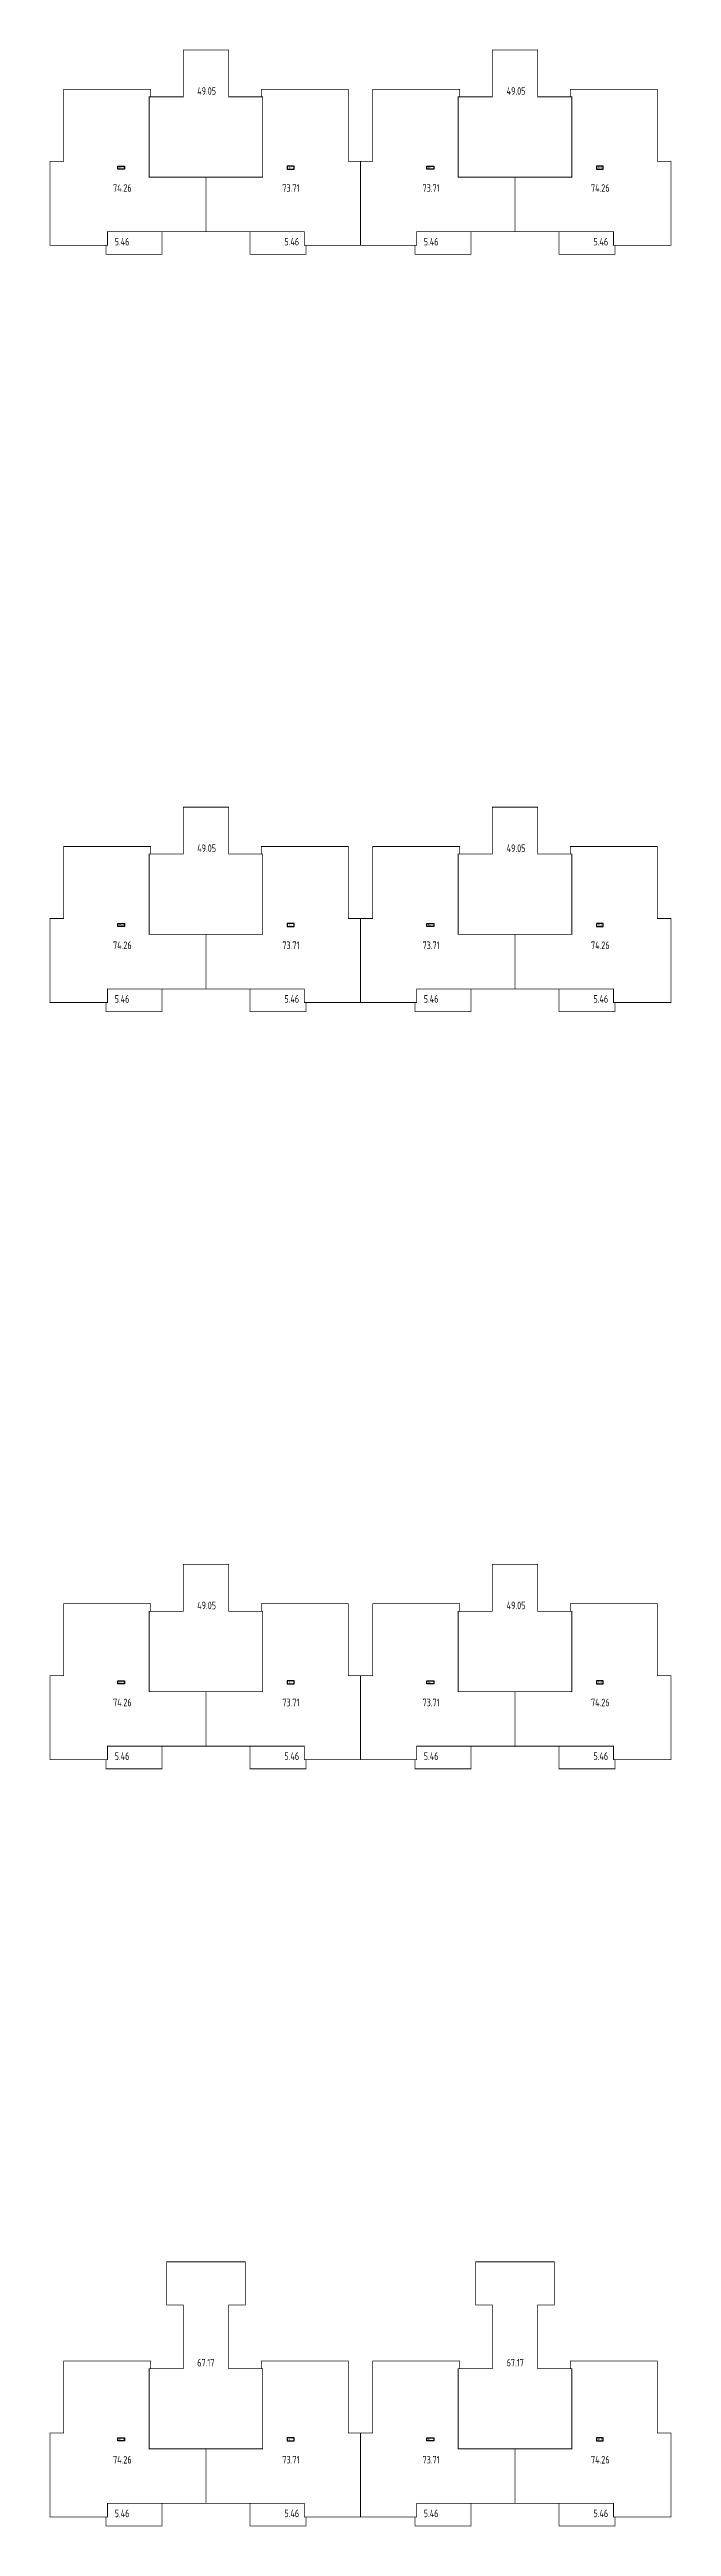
# Model space of a CAD drawing. Extents: x -624355 to 2378000, y 0 to 1700000.
# Drawn here: x 282120 to 323170, y 685000 to 848550 of the extents above; entities that cross this region are included whole.
import ezdxf

# ---------------------------------------------------------------- set-up
doc = ezdxf.new("R2010")
doc.units = 0
doc.header["$LTSCALE"] = 1000
doc.header["$MEASUREMENT"] = 0
doc.layers.get('0').update_dxf_attribs({"linetype": 'CONTINUOUS'})
for name, color, linetype, plot in [('C-XREF-SLCT', 7, 'CONTINUOUS', False), ('X-Area-住宅公摊', 172, 'CONTINUOUS', False), ('X-Area-住宅套内', 212, 'CONTINUOUS', False), ('X-Area-住宅套内H', 223, 'CONTINUOUS', False), ('X-Area-户型编号', 212, 'CONTINUOUS', False)]:
    doc.layers.add(name, color=color, linetype=linetype, plot=plot)
doc.styles.add('Acs', font='', dxfattribs={"width": 0.7})
doc.styles.add('TH-STYLE3', font='TSSDENG.shx', dxfattribs={"width": 0.7, "bigfont": 'TSSDCHN.shx'})
doc.styles.get('Acs').set_extended_font_data('SimSun')

msp = doc.modelspace()

# ---------------------------------------------------------------- texts
at = {"layer": 'X-Area-户型编号', "style": 'TH-STYLE3', "width": 0.7}
for s, height, p in [('49.05', 500, (291868, 845564)), ('49.05', 500, (312292, 845564)), ('B-1', 175, (286713, 840662)), ("B-1'", 175, (297884, 840662)), ("B-1'", 175, (307082, 840662)), ('B-1', 175, (318315, 840662)), ('74.26', 500, (286313, 839156)), ('73.71', 500, (297488, 839156)), ('73.71', 500, (306740, 839156)), ('74.26', 500, (317861, 839156)), ('5.46', 500, (286420, 835612)), ('5.46', 500, (297622, 835612)), ('5.46', 500, (306820, 835612)), ('5.46', 500, (318022, 835612)), ('49.05', 500, (291868, 795564)), ('49.05', 500, (312292, 795564)), ('B-1', 175, (286713, 790662)), ("B-1'", 175, (297884, 790662)), ("B-1'", 175, (307082, 790662)), ('B-1', 175, (318315, 790662)), ('74.26', 500, (286313, 789156)), ('73.71', 500, (297488, 789156)), ('73.71', 500, (306740, 789156)), ('74.26', 500, (317861, 789156)), ('5.46', 500, (286420, 785612)), ('5.46', 500, (297622, 785612)), ('5.46', 500, (306820, 785612)), ('5.46', 500, (318022, 785612)), ('49.05', 500, (291868, 745564)), ('49.05', 500, (312292, 745564)), ('74.26', 500, (286313, 739156)), ('B-1', 175, (286713, 740662)), ('73.71', 500, (297488, 739156)), ("B-1'", 175, (297884, 740662)), ('73.71', 500, (306740, 739156)), ("B-1'", 175, (307082, 740662)), ('74.26', 500, (317861, 739156)), ('B-1', 175, (318315, 740662)), ('5.46', 500, (286420, 735612)), ('5.46', 500, (297622, 735612)), ('5.46', 500, (306820, 735612)), ('5.46', 500, (318022, 735612)), ('67.17', 500, (291868, 695564)), ('67.17', 500, (312292, 695564)), ('B-1', 175, (286713, 690662)), ("B-1'", 175, (297884, 690662)), ("B-1'", 175, (307082, 690662)), ('B-1', 175, (318315, 690662)), ('74.26', 500, (286313, 689156)), ('73.71', 500, (297488, 689156)), ('73.71', 500, (306740, 689156)), ('74.26', 500, (317861, 689156)), ('5.46', 500, (286420, 685612)), ('5.46', 500, (297622, 685612)), ('5.46', 500, (306820, 685612)), ('5.46', 500, (318022, 685612))]:
    msp.add_text(s, height=height, dxfattribs=at).set_placement(p)

# ---------------------------------------------------------------- blocks, each defined once
blk = doc.blocks.new('AcsAcadShareArea')
for points in [[(0, 0), (118900, 0), (118900, 85000), (0, 85000)], [(0, 0), (6892.9, 0), (6892.9, 2699.2), (0, 2699.2)], [(6892.9, 0), (28409.4, 0), (28409.4, 2708.4), (6892.9, 2708.4)], [(0, 733), (0, 733), (0, 0), (0, 0)]]:
    blk.add_lwpolyline(points, close=True)
at = {"insert": (596.8, 1991.4), "char_height": 1000, "width": 6073.9, "attachment_point": 1, "style": 'Acs'}
blk.add_mtext('唯一编号：', dxfattribs=at)
at = {"style": 'Acs', "width": 0.8}
blk.add_attdef('唯一编号', (7537.4, 860.8), '', height=1000, dxfattribs=at)

# ---------------------------------------------------------------- linework, layer by layer
at = {"layer": 'X-Area-住宅公摊', "const_width": 50}
for points in [[(290945, 845425), (288695, 845425), (288695, 840125), (296195, 840125), (296195, 845425), (293945, 845425), (293945, 848525), (290945, 848525)], [(314345, 845425), (316595, 845425), (316595, 840125), (309095, 840125), (309095, 845425), (311345, 845425), (311345, 848525), (314345, 848525)], [(290945, 795425), (288695, 795425), (288695, 790125), (296195, 790125), (296195, 795425), (293945, 795425), (293945, 798525), (290945, 798525)], [(314345, 795425), (316595, 795425), (316595, 790125), (309095, 790125), (309095, 795425), (311345, 795425), (311345, 798525), (314345, 798525)], [(290945, 745425), (288695, 745425), (288695, 740125), (296195, 740125), (296195, 745425), (293945, 745425), (293945, 748525), (290945, 748525)], [(314345, 745425), (316595, 745425), (316595, 740125), (309095, 740125), (309095, 745425), (311345, 745425), (311345, 748525), (314345, 748525)], [(289845, 702475), (289845, 699625), (290945, 699625), (290945, 695425), (288695, 695425), (288695, 690125), (296195, 690125), (296195, 695425), (293945, 695425), (293945, 699625), (295045, 699625), (295045, 702475)], [(315445, 702475), (315445, 699625), (314345, 699625), (314345, 695425), (316595, 695425), (316595, 690125), (309095, 690125), (309095, 695425), (311345, 695425), (311345, 699625), (310245, 699625), (310245, 702475)]]:
    msp.add_lwpolyline(points, close=True, dxfattribs=at)
at = {"layer": 'X-Area-住宅套内', "const_width": 50}
for points in [[(288795, 845425), (288795, 845925), (283045, 845925), (283045, 841175), (282145, 841175), (282145, 835625), (285945, 835625), (285945, 836525), (292445, 836525), (292445, 840125), (288695, 840125), (288695, 845425)], [(296095, 845425), (296095, 845925), (301845, 845925), (301845, 841175), (302645, 841175), (302645, 835625), (298945, 835625), (298945, 836525), (292445, 836525), (292445, 840125), (296195, 840125), (296195, 845425)], [(309195, 845425), (309195, 845925), (303445, 845925), (303445, 841175), (302645, 841175), (302645, 835625), (306345, 835625), (306345, 836525), (312845, 836525), (312845, 840125), (309095, 840125), (309095, 845425)], [(316495, 845425), (316495, 845925), (322245, 845925), (322245, 841175), (323145, 841175), (323145, 835625), (319345, 835625), (319345, 836525), (312845, 836525), (312845, 840125), (316595, 840125), (316595, 845425)], [(288795, 795425), (288795, 795925), (283045, 795925), (283045, 791175), (282145, 791175), (282145, 785625), (285945, 785625), (285945, 786525), (292445, 786525), (292445, 790125), (288695, 790125), (288695, 795425)], [(296095, 795425), (296095, 795925), (301845, 795925), (301845, 791175), (302645, 791175), (302645, 785625), (298945, 785625), (298945, 786525), (292445, 786525), (292445, 790125), (296195, 790125), (296195, 795425)], [(309195, 795425), (309195, 795925), (303445, 795925), (303445, 791175), (302645, 791175), (302645, 785625), (306345, 785625), (306345, 786525), (312845, 786525), (312845, 790125), (309095, 790125), (309095, 795425)], [(316495, 795425), (316495, 795925), (322245, 795925), (322245, 791175), (323145, 791175), (323145, 785625), (319345, 785625), (319345, 786525), (312845, 786525), (312845, 790125), (316595, 790125), (316595, 795425)], [(288795, 745425), (288795, 745925), (283045, 745925), (283045, 741175), (282145, 741175), (282145, 735625), (285945, 735625), (285945, 736525), (292445, 736525), (292445, 740125), (288695, 740125), (288695, 745425)], [(296095, 745425), (296095, 745925), (301845, 745925), (301845, 741175), (302645, 741175), (302645, 735625), (298945, 735625), (298945, 736525), (292445, 736525), (292445, 740125), (296195, 740125), (296195, 745425)], [(309195, 745425), (309195, 745925), (303445, 745925), (303445, 741175), (302645, 741175), (302645, 735625), (306345, 735625), (306345, 736525), (312845, 736525), (312845, 740125), (309095, 740125), (309095, 745425)], [(316495, 745425), (316495, 745925), (322245, 745925), (322245, 741175), (323145, 741175), (323145, 735625), (319345, 735625), (319345, 736525), (312845, 736525), (312845, 740125), (316595, 740125), (316595, 745425)], [(288795, 695425), (288795, 695925), (283045, 695925), (283045, 691175), (282145, 691175), (282145, 685625), (285945, 685625), (285945, 686525), (292445, 686525), (292445, 690125), (288695, 690125), (288695, 695425)], [(296095, 695425), (296095, 695925), (301845, 695925), (301845, 691175), (302645, 691175), (302645, 685625), (298945, 685625), (298945, 686525), (292445, 686525), (292445, 690125), (296195, 690125), (296195, 695425)], [(309195, 695425), (309195, 695925), (303445, 695925), (303445, 691175), (302645, 691175), (302645, 685625), (306345, 685625), (306345, 686525), (312845, 686525), (312845, 690125), (309095, 690125), (309095, 695425)], [(316495, 695425), (316495, 695925), (322245, 695925), (322245, 691175), (323145, 691175), (323145, 685625), (319345, 685625), (319345, 686525), (312845, 686525), (312845, 690125), (316595, 690125), (316595, 695425)]]:
    msp.add_lwpolyline(points, close=True, dxfattribs=at)
at = {"layer": 'X-Area-住宅套内H', "const_width": 50}
for points in [[(285845, 835625), (285845, 835025), (289545, 835025), (289545, 836525), (285945, 836525), (285945, 835625)], [(299045, 835625), (299045, 835025), (295345, 835025), (295345, 836525), (298945, 836525), (298945, 835625)], [(306245, 835625), (306245, 835025), (309945, 835025), (309945, 836525), (306345, 836525), (306345, 835625)], [(319445, 835625), (319445, 835025), (315745, 835025), (315745, 836525), (319345, 836525), (319345, 835625)], [(285845, 785625), (285845, 785025), (289545, 785025), (289545, 786525), (285945, 786525), (285945, 785625)], [(299045, 785625), (299045, 785025), (295345, 785025), (295345, 786525), (298945, 786525), (298945, 785625)], [(306245, 785625), (306245, 785025), (309945, 785025), (309945, 786525), (306345, 786525), (306345, 785625)], [(319445, 785625), (319445, 785025), (315745, 785025), (315745, 786525), (319345, 786525), (319345, 785625)], [(285845, 735625), (285845, 735025), (289545, 735025), (289545, 736525), (285945, 736525), (285945, 735625)], [(299045, 735625), (299045, 735025), (295345, 735025), (295345, 736525), (298945, 736525), (298945, 735625)], [(306245, 735625), (306245, 735025), (309945, 735025), (309945, 736525), (306345, 736525), (306345, 735625)], [(319445, 735625), (319445, 735025), (315745, 735025), (315745, 736525), (319345, 736525), (319345, 735625)], [(285845, 685625), (285845, 685025), (289545, 685025), (289545, 686525), (285945, 686525), (285945, 685625)], [(299045, 685625), (299045, 685025), (295345, 685025), (295345, 686525), (298945, 686525), (298945, 685625)], [(306245, 685625), (306245, 685025), (309945, 685025), (309945, 686525), (306345, 686525), (306345, 685625)], [(319445, 685625), (319445, 685025), (315745, 685025), (315745, 686525), (319345, 686525), (319345, 685625)]]:
    msp.add_lwpolyline(points, close=True, dxfattribs=at)
at = {"layer": 'X-Area-户型编号'}
for points in [[(286627, 840845), (287077, 840845), (287077, 840645), (286627, 840645)], [(298264, 840845), (297814, 840845), (297814, 840645), (298264, 840645)], [(307027, 840845), (307477, 840845), (307477, 840645), (307027, 840645)], [(318664, 840845), (318214, 840845), (318214, 840645), (318664, 840645)], [(286627, 790845), (287077, 790845), (287077, 790645), (286627, 790645)], [(298264, 790845), (297814, 790845), (297814, 790645), (298264, 790645)], [(307027, 790845), (307477, 790845), (307477, 790645), (307027, 790645)], [(318664, 790845), (318214, 790845), (318214, 790645), (318664, 790645)], [(286627, 740845), (287077, 740845), (287077, 740645), (286627, 740645)], [(298264, 740845), (297814, 740845), (297814, 740645), (298264, 740645)], [(307027, 740845), (307477, 740845), (307477, 740645), (307027, 740645)], [(318664, 740845), (318214, 740845), (318214, 740645), (318664, 740645)], [(286627, 690845), (287077, 690845), (287077, 690645), (286627, 690645)], [(298264, 690845), (297814, 690845), (297814, 690645), (298264, 690645)], [(307027, 690845), (307477, 690845), (307477, 690645), (307027, 690645)], [(318664, 690845), (318214, 690845), (318214, 690645), (318664, 690645)]]:
    msp.add_lwpolyline(points, close=True, dxfattribs=at)

# ---------------------------------------------------------------- block references
at = {"layer": 'C-XREF-SLCT', "xscale": 20, "yscale": 20, "zscale": 20}
msp.add_blockref('AcsAcadShareArea', (0, 0), dxfattribs=at).add_auto_attribs({'唯一编号': '7#平面图'})

msp.set_redraw_order([(e.dxf.handle, doc.entitydb.next_handle()) for e in msp.query("TEXT MTEXT ATTDEF DIMENSION ARC_DIMENSION")])  # texts and dimensions are drawn at this point

doc.saveas('drawing.dxf')
